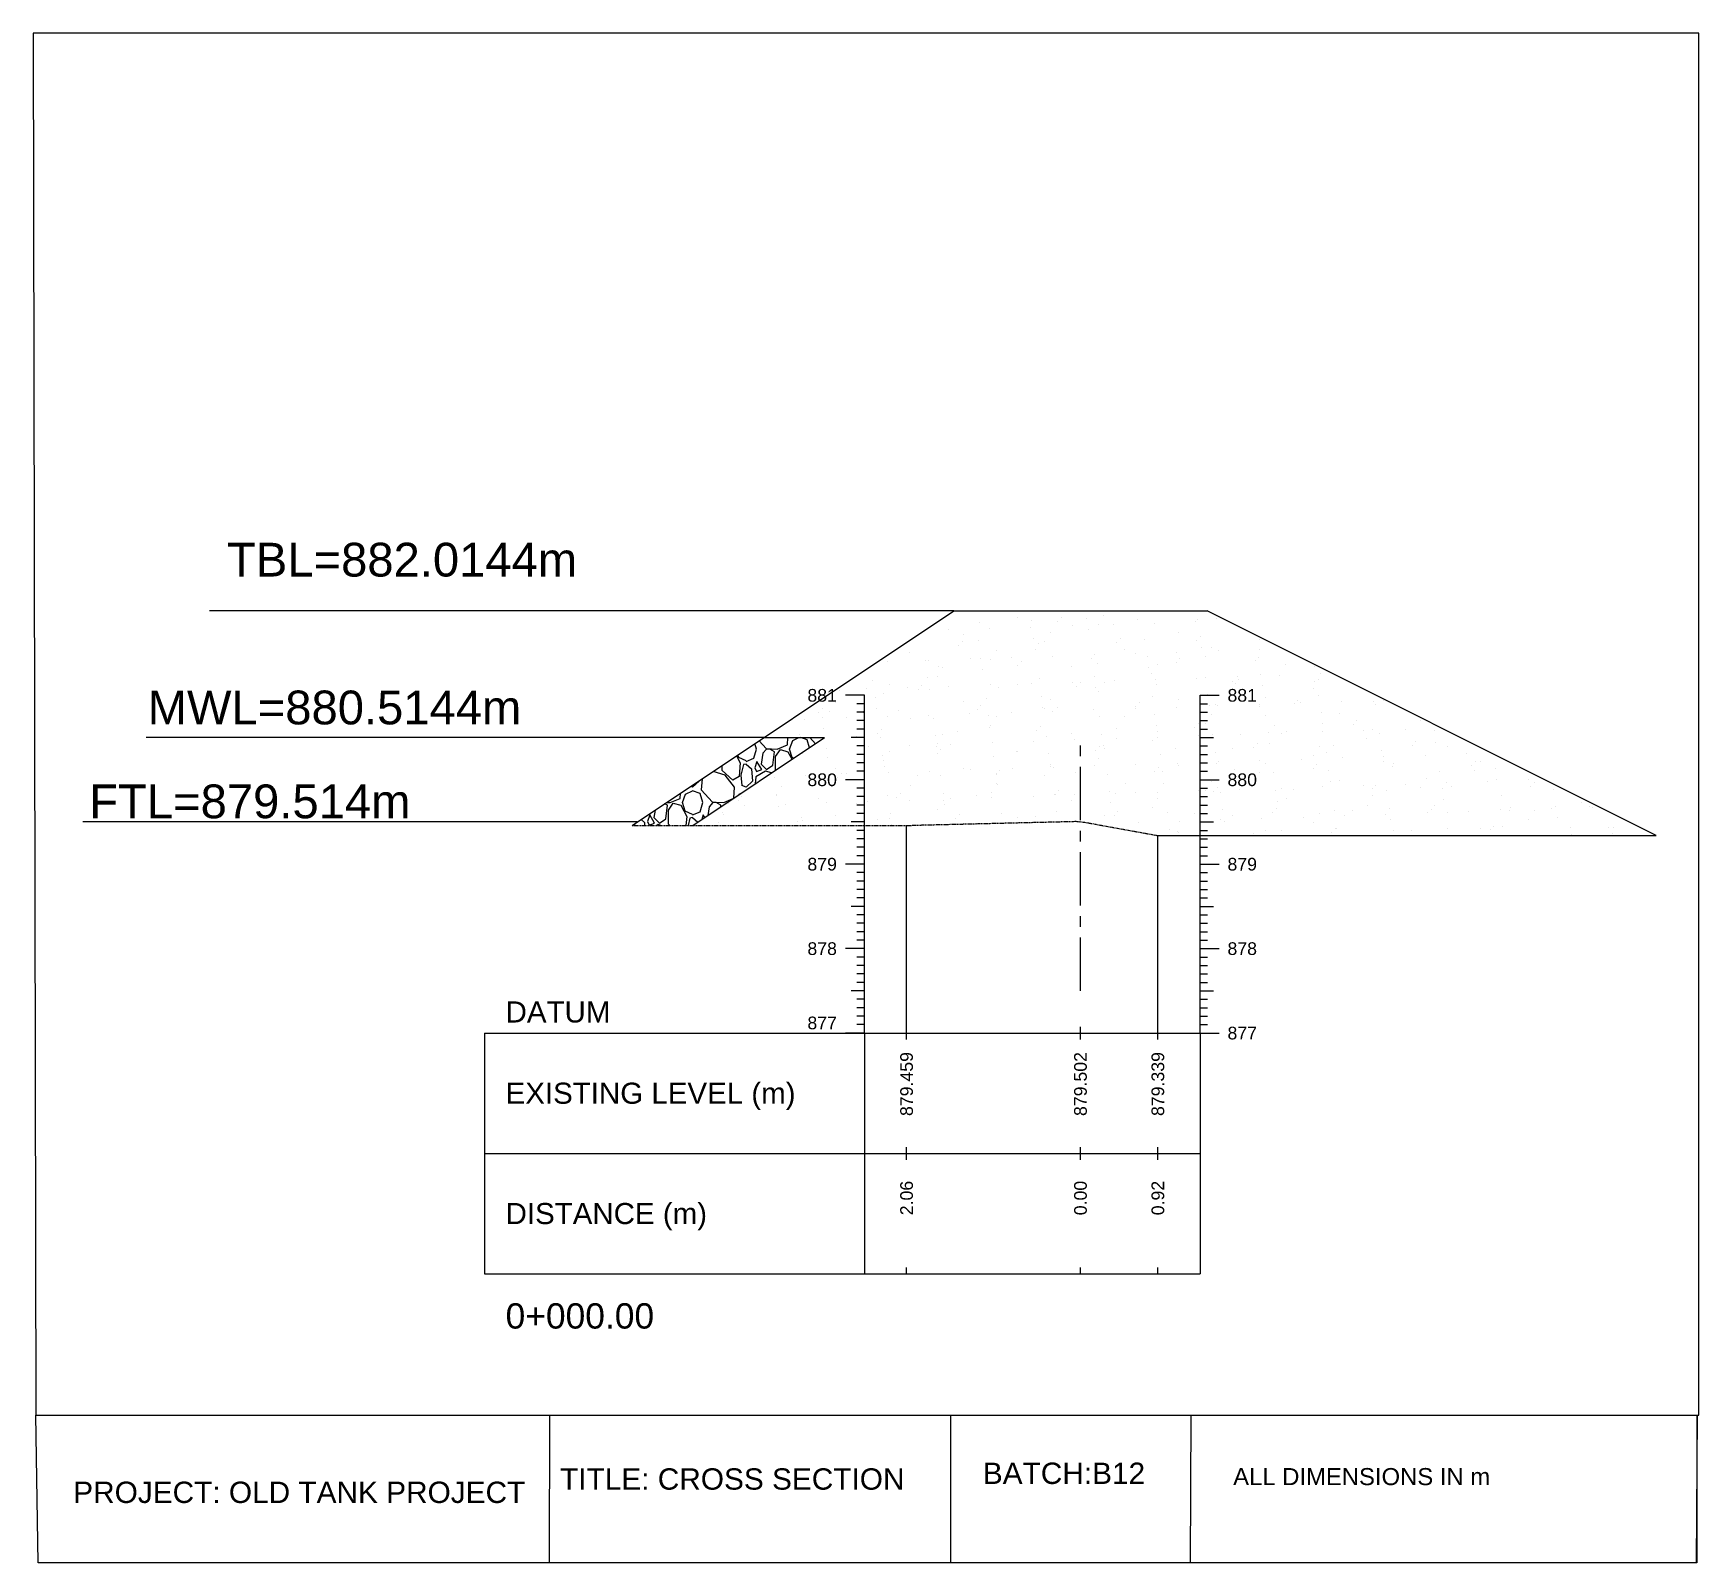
# Model space of a CAD drawing. Header units: millimetres. Extents: x 2640 to 12113, y 6003 to 13668.
# Drawn here: x 2844.3 to 3234.6, y 13306 to 13664.3 of the extents above; entities that cross this region are included whole.
import ezdxf
from ezdxf.enums import TextEntityAlignment as Align

# ---------------------------------------------------------------- set-up
doc = ezdxf.new("R2010")
doc.units = ezdxf.units.MM
doc.linetypes.add('CENTER', pattern=[2, 1.25, -0.25, 0.25, -0.25])
doc.linetypes.add('HIDDEN', pattern=[0.375, 0.25, -0.125])
for name, color, linetype in [('CL', 6, 'CENTER'), ('CS_Drawing', 7, 'Continuous'), ('GL', 3, 'HIDDEN')]:
    doc.layers.add(name, color=color, linetype=linetype)
doc.styles.get("Standard").update_dxf_attribs({"font": 'arial.ttf'})

msp = doc.modelspace()

# ---------------------------------------------------------------- texts
at = {"color": 1, "insert": (2971.736, 13544.965), "char_height": 7.91321, "attachment_point": 3}
msp.add_mtext_dynamic_manual_height_columns('TBL=882.0144m', width=77.95898, gutter_width=39.566, heights=[0], dxfattribs=at)
at = {"color": 4, "insert": (2958.651, 13510.329), "char_height": 7.91321, "attachment_point": 3}
msp.add_mtext_dynamic_manual_height_columns('MWL=880.5144m', width=77.95898, gutter_width=39.566, heights=[0], dxfattribs=at)
at = {"color": 6, "insert": (2932.667, 13488.331), "char_height": 7.91321, "attachment_point": 3}
msp.add_mtext_dynamic_manual_height_columns('FTL=879.514m', width=77.95898, gutter_width=39.566, heights=[0], dxfattribs=at)
at = {"attachment_point": 1}
for s, insert, char_height in [('BATCH:B12', (3066.821, 13329.442), 5), ('PROJECT: OLD TANK PROJECT', (2853.651, 13324.985), 5), ('TITLE: CROSS SECTION', (2967.742, 13328.104), 5), ('ALL DIMENSIONS IN m', (3125.489, 13328.167), 4)]:
    msp.add_mtext_dynamic_manual_height_columns(s, width=177.90566, gutter_width=370.637, heights=[0], dxfattribs=dict(at, insert=insert, char_height=char_height))
at = {"layer": 'CS_Drawing'}
for s, p in [('881', (3032.625, 13509.22)), ('880', (3032.625, 13489.437)), ('879', (3032.625, 13469.654)), ('878', (3032.625, 13449.871))]:
    msp.add_text(s, height=2.9675, dxfattribs=at).set_placement(p, align=Align.MIDDLE_RIGHT)
for s, height, p in [('881', 2.9675, (3124.156, 13509.22)), ('880', 2.9675, (3124.156, 13489.437)), ('879', 2.9675, (3124.156, 13469.654)), ('878', 2.9675, (3124.156, 13449.871)), ('DATUM', 4.9458, (2954.976, 13435.034)), ('877', 2.9675, (3124.156, 13430.088)), ('877', 2.9675, (3124.156, 13430.088)), ('EXISTING LEVEL (m)', 4.94575, (2954.976, 13415.993)), ('DISTANCE (m)', 4.94575, (2954.976, 13387.802)), ('0+000.00', 5.9349, (2954.976, 13363.815))]:
    msp.add_text(s, height=height, dxfattribs=at).set_placement(p, align=Align.MIDDLE_LEFT)
msp.add_text('877', height=2.9675, dxfattribs=at).set_placement((3032.625, 13430.978), align=Align.RIGHT)
for s, p in [('879.459', (3048.946, 13425.637)), ('879.502', (3089.699, 13425.637)), ('879.339', (3107.835, 13425.637)), ('2.06', (3048.946, 13395.468)), ('0.00', (3089.699, 13395.468)), ('0.92', (3107.835, 13395.468))]:
    msp.add_text(s, height=2.9675, rotation=90, dxfattribs=at).set_placement(p, align=Align.MIDDLE_RIGHT)

# ---------------------------------------------------------------- linework, layer by layer
at = {"color": 1}
msp.add_line((3060.024, 13529.003), (2885.605, 13529.003), dxfattribs=at)
for p, q in [((2984.621, 13478.735), (3060.024, 13529.003)), ((3060.024, 13529.003), (3119.373, 13529.003)), ((3060.024, 13529.003), (3060.024, 13529.003)), ((3224.658, 13476.361), (3119.373, 13529.003)), ((3038.68, 13505.264), (3039.054, 13505.513)), ((2998.887, 13478.735), (3029.745, 13499.307)), ((3015.512, 13499.329), (3029.745, 13499.307))]:
    msp.add_line(p, q)
at = {"linetype": 'Continuous'}
for p, q in [((3064.918, 13528.845), (3064.918, 13528.845)), ((3095.204, 13527.943), (3095.204, 13527.943)), ((3058.672, 13524.533), (3058.672, 13524.533)), ((3065.97, 13526.222), (3065.97, 13526.222)), ((3068.354, 13524.849), (3068.354, 13524.849)), ((3074.898, 13527.455), (3074.898, 13527.455)), ((3078.036, 13525.166), (3078.036, 13525.166)), ((3078.217, 13526.653), (3078.217, 13526.653)), ((3082.621, 13523.885), (3082.621, 13523.885)), ((3084.401, 13526.417), (3084.401, 13526.417)), ((3085.25, 13527.344), (3085.25, 13527.344)), ((3087.719, 13525.482), (3087.719, 13525.482)), ((3091.155, 13527.201), (3091.155, 13527.201)), ((3091.499, 13524.585), (3091.499, 13524.585)), ((3093.854, 13525.824), (3093.854, 13525.824)), ((3097.401, 13525.799), (3097.401, 13525.799)), ((3103.103, 13526.909), (3103.103, 13526.909)), ((3107.083, 13526.115), (3107.083, 13526.115)), ((3112.675, 13523.981), (3112.675, 13523.981)), ((3116.765, 13526.432), (3116.765, 13526.432)), ((3117.198, 13527.026), (3117.198, 13527.026)), ((3121.534, 13527.104), (3121.534, 13527.104)), ((3061.116, 13520.925), (3061.116, 13520.925)), ((3061.965, 13521.851), (3061.965, 13521.851)), ((3062.315, 13523.396), (3062.315, 13523.396)), ((3065.817, 13522.02), (3065.817, 13522.02)), ((3078.755, 13522.568), (3078.755, 13522.568)), ((3079.099, 13519.952), (3079.099, 13519.952)), ((3079.818, 13521.416), (3079.818, 13521.416)), ((3081.271, 13521.766), (3081.271, 13521.766)), ((3098.249, 13521.611), (3098.249, 13521.611)), ((3099.097, 13522.537), (3099.097, 13522.537)), ((3100.092, 13519.923), (3100.092, 13519.923)), ((3104.798, 13522.393), (3104.798, 13522.393)), ((3116.951, 13522.103), (3116.951, 13522.103)), ((3117.736, 13522.941), (3117.736, 13522.941)), ((3118.081, 13520.325), (3118.081, 13520.325)), ((3120.398, 13520.411), (3120.398, 13520.411)), ((3131.63, 13522.35), (3131.63, 13522.35)), ((3131.647, 13519.971), (3131.647, 13519.971)), ((3044.508, 13517.123), (3044.508, 13517.123)), ((3049.732, 13519.338), (3049.732, 13519.338)), ((3053.416, 13517.387), (3053.416, 13517.387)), ((3054.191, 13517.439), (3054.191, 13517.439)), ((3063.873, 13517.756), (3063.873, 13517.756)), ((3066.354, 13517.935), (3066.354, 13517.935)), ((3068.688, 13517.707), (3068.688, 13517.707)), ((3070.038, 13519.826), (3070.038, 13519.826)), ((3073.555, 13518.072), (3073.555, 13518.072)), ((3074.964, 13516.118), (3074.964, 13516.118)), ((3075.812, 13517.044), (3075.812, 13517.044)), ((3083.237, 13518.389), (3083.237, 13518.389)), ((3092.398, 13517.76), (3092.398, 13517.76)), ((3092.919, 13518.705), (3092.919, 13518.705)), ((3093.666, 13516.61), (3093.666, 13516.61)), ((3102.601, 13519.022), (3102.601, 13519.022)), ((3105.336, 13518.308), (3105.336, 13518.308)), ((3107.815, 13516.353), (3107.815, 13516.353)), ((3112.096, 13516.805), (3112.096, 13516.805)), ((3112.283, 13519.338), (3112.283, 13519.338)), ((3112.945, 13517.731), (3112.945, 13517.731)), ((3119.048, 13518.292), (3119.048, 13518.292)), ((3121.965, 13519.655), (3121.965, 13519.655)), ((3130.798, 13517.296), (3130.798, 13517.296)), ((3131.379, 13518.133), (3131.379, 13518.133)), ((3137.869, 13516.449), (3137.869, 13516.449)), ((3144.662, 13516.065), (3144.662, 13516.065)), ((3041.016, 13512.754), (3041.016, 13512.754)), ((3053.954, 13513.302), (3053.954, 13513.302)), ((3056.105, 13513.649), (3056.105, 13513.649)), ((3056.533, 13515.923), (3056.533, 13515.923)), ((3057.455, 13515.768), (3057.455, 13515.768)), ((3066.699, 13515.319), (3066.699, 13515.319)), ((3079.998, 13513.127), (3079.998, 13513.127)), ((3087.509, 13515.865), (3087.509, 13515.865)), ((3087.886, 13512.329), (3087.886, 13512.329)), ((3089.66, 13512.238), (3089.66, 13512.238)), ((3092.936, 13513.675), (3092.936, 13513.675)), ((3095.232, 13512.295), (3095.232, 13512.295)), ((3097.568, 13512.646), (3097.568, 13512.646)), ((3105.68, 13515.692), (3105.68, 13515.692)), ((3106.465, 13514.234), (3106.465, 13514.234)), ((3107.25, 13512.962), (3107.25, 13512.962)), ((3116.933, 13513.279), (3116.933, 13513.279)), ((3118.979, 13513.5), (3118.979, 13513.5)), ((3125.286, 13512.391), (3125.286, 13512.391)), ((3126.615, 13513.595), (3126.615, 13513.595)), ((3126.793, 13512.925), (3126.793, 13512.925)), ((3131.917, 13514.048), (3131.917, 13514.048)), ((3136.297, 13513.912), (3136.297, 13513.912)), ((3144.646, 13512.49), (3144.646, 13512.49)), ((3145.592, 13512.879), (3145.592, 13512.879)), ((3145.979, 13514.229), (3145.979, 13514.229)), ((3033.248, 13510.43), (3033.248, 13510.43)), ((3039.476, 13510.747), (3039.476, 13510.747)), ((3041.554, 13508.669), (3041.554, 13508.669)), ((3043.522, 13509.591), (3043.522, 13509.591)), ((3044.872, 13511.71), (3044.872, 13511.71)), ((3049.158, 13511.063), (3049.158, 13511.063)), ((3051.678, 13510.625), (3051.678, 13510.625)), ((3052.527, 13511.552), (3052.527, 13511.552)), ((3054.299, 13510.686), (3054.299, 13510.686)), ((3058.84, 13511.38), (3058.84, 13511.38)), ((3067.597, 13508.494), (3067.597, 13508.494)), ((3068.522, 13511.696), (3068.522, 13511.696)), ((3070.381, 13511.117), (3070.381, 13511.117)), ((3074.926, 13511.806), (3074.926, 13511.806)), ((3078.204, 13512.013), (3078.204, 13512.013)), ((3080.535, 13509.042), (3080.535, 13509.042)), ((3082.649, 13508.236), (3082.649, 13508.236)), ((3088.811, 13511.312), (3088.811, 13511.312)), ((3093.28, 13511.059), (3093.28, 13511.059)), ((3093.882, 13510.176), (3093.882, 13510.176)), ((3106.579, 13508.867), (3106.579, 13508.867)), ((3107.513, 13511.803), (3107.513, 13511.803)), ((3112.703, 13508.333), (3112.703, 13508.333)), ((3119.517, 13509.415), (3119.517, 13509.415)), ((3125.944, 13511.999), (3125.944, 13511.999)), ((3132.261, 13511.432), (3132.261, 13511.432)), ((3133.009, 13508.821), (3133.009, 13508.821)), ((3144.242, 13510.76), (3144.242, 13510.76)), ((3145.56, 13509.24), (3145.56, 13509.24)), ((3028.393, 13505.132), (3028.393, 13505.132)), ((3029.242, 13506.059), (3029.242, 13506.059)), ((3030.939, 13505.533), (3030.939, 13505.533)), ((3032.289, 13507.652), (3032.289, 13507.652)), ((3041.898, 13506.053), (3041.898, 13506.053)), ((3047.096, 13505.624), (3047.096, 13505.624)), ((3054.129, 13504.585), (3054.129, 13504.585)), ((3062.343, 13507.748), (3062.343, 13507.748)), ((3063.811, 13504.902), (3063.811, 13504.902)), ((3065.526, 13505.819), (3065.526, 13505.819)), ((3066.375, 13506.745), (3066.375, 13506.745)), ((3068.135, 13504.409), (3068.135, 13504.409)), ((3073.493, 13505.218), (3073.493, 13505.218)), ((3080.88, 13506.426), (3080.88, 13506.426)), ((3081.299, 13506.117), (3081.299, 13506.117)), ((3083.175, 13505.535), (3083.175, 13505.535)), ((3084.228, 13506.311), (3084.228, 13506.311)), ((3092.857, 13505.851), (3092.857, 13505.851)), ((3102.539, 13506.168), (3102.539, 13506.168)), ((3102.659, 13506.506), (3102.659, 13506.506)), ((3103.508, 13507.432), (3103.508, 13507.432)), ((3107.117, 13504.782), (3107.117, 13504.782)), ((3112.221, 13506.484), (3112.221, 13506.484)), ((3119.861, 13506.799), (3119.861, 13506.799)), ((3120.426, 13504.763), (3120.426, 13504.763)), ((3121.361, 13506.997), (3121.361, 13506.997)), ((3121.903, 13506.801), (3121.903, 13506.801)), ((3131.585, 13507.117), (3131.585, 13507.117)), ((3131.659, 13506.702), (3131.659, 13506.702)), ((3133.16, 13504.607), (3133.16, 13504.607)), ((3139.792, 13507.192), (3139.792, 13507.192)), ((3140.64, 13508.118), (3140.64, 13508.118)), ((3141.267, 13507.434), (3141.267, 13507.434)), ((3146.098, 13505.155), (3146.098, 13505.155)), ((3150.48, 13504.859), (3150.48, 13504.859)), ((3150.95, 13507.75), (3150.95, 13507.75)), ((3158.494, 13507.684), (3158.494, 13507.684)), ((3158.843, 13507.172), (3158.843, 13507.172)), ((3160.632, 13508.067), (3160.632, 13508.067)), ((3025.083, 13503.635), (3025.083, 13503.635)), ((3029.154, 13504.036), (3029.154, 13504.036)), ((3029.498, 13501.421), (3029.498, 13501.421)), ((3034.765, 13503.952), (3034.765, 13503.952)), ((3043.09, 13501.252), (3043.09, 13501.252)), ((3044.447, 13504.269), (3044.447, 13504.269)), ((3049.76, 13503.69), (3049.76, 13503.69)), ((3055.197, 13503.861), (3055.197, 13503.861)), ((3060.943, 13500.818), (3060.943, 13500.818)), ((3068.48, 13501.793), (3068.48, 13501.793)), ((3068.716, 13502.059), (3068.716, 13502.059)), ((3070.066, 13504.178), (3070.066, 13504.178)), ((3079.374, 13501.013), (3079.374, 13501.013)), ((3080.222, 13501.939), (3080.222, 13501.939)), ((3094.179, 13504.234), (3094.179, 13504.234)), ((3098.076, 13501.504), (3098.076, 13501.504)), ((3100.12, 13504.275), (3100.12, 13504.275)), ((3107.461, 13502.166), (3107.461, 13502.166)), ((3107.843, 13500.705), (3107.843, 13500.705)), ((3116.507, 13501.699), (3116.507, 13501.699)), ((3117.355, 13502.626), (3117.355, 13502.626)), ((3119.076, 13502.644), (3119.076, 13502.644)), ((3133.698, 13500.522), (3133.698, 13500.522)), ((3135.209, 13502.191), (3135.209, 13502.191)), ((3137.897, 13500.801), (3137.897, 13500.801)), ((3146.442, 13502.539), (3146.442, 13502.539)), ((3146.468, 13500.657), (3146.468, 13500.657)), ((3153.639, 13502.386), (3153.639, 13502.386)), ((3154.488, 13503.312), (3154.488, 13503.312)), ((3156.15, 13500.973), (3156.15, 13500.973)), ((3158.203, 13501.289), (3158.203, 13501.289)), ((3165.832, 13501.29), (3165.832, 13501.29)), ((3169.436, 13503.229), (3169.436, 13503.229)), ((3172.679, 13500.895), (3172.679, 13500.895)), ((3013.119, 13494.503), (3013.747, 13496.638)), ((3013.747, 13496.638), (3013.375, 13497.904)), ((3014.365, 13498.564), (3016.008, 13496.764)), ((3016.134, 13496.638), (3015.254, 13495.634)), ((3016.008, 13496.764), (3018.646, 13496.638)), ((3016.888, 13496.638), (3016.134, 13496.638)), ((3016.753, 13499.403), (3016.753, 13499.403)), ((3018.018, 13496.01), (3016.888, 13496.638)), ((3018.269, 13494.88), (3019.4, 13496.513)), ((3018.646, 13496.638), (3021.033, 13497.643)), ((3019.4, 13496.513), (3021.159, 13496.01)), ((3021.033, 13497.643), (3021.113, 13499.32)), ((3021.536, 13496.638), (3022.289, 13498.648)), ((3022.164, 13494.629), (3021.536, 13496.638)), ((3022.289, 13498.648), (3023.736, 13499.316)), ((3023.81, 13500.131), (3023.81, 13500.131)), ((3025.681, 13498.774), (3024.166, 13499.315)), ((3026.216, 13496.954), (3025.681, 13498.774)), ((3026.244, 13499.312), (3027.572, 13497.858)), ((3030.283, 13496.858), (3030.283, 13496.858)), ((3037.178, 13499.632), (3037.178, 13499.632)), ((3039.965, 13497.175), (3039.965, 13497.175)), ((3042.241, 13500.326), (3042.241, 13500.326)), ((3042.797, 13499.228), (3042.797, 13499.228)), ((3049.647, 13497.491), (3049.647, 13497.491)), ((3055.735, 13499.776), (3055.735, 13499.776)), ((3056.079, 13497.161), (3056.079, 13497.161)), ((3056.134, 13498.001), (3056.134, 13498.001)), ((3057.483, 13500.12), (3057.483, 13500.12)), ((3059.329, 13497.808), (3059.329, 13497.808)), ((3069.011, 13498.125), (3069.011, 13498.125)), ((3078.693, 13498.441), (3078.693, 13498.441)), ((3081.778, 13499.601), (3081.778, 13499.601)), ((3087.537, 13500.217), (3087.537, 13500.217)), ((3088.375, 13498.758), (3088.375, 13498.758)), ((3094.07, 13497.133), (3094.07, 13497.133)), ((3094.716, 13500.149), (3094.716, 13500.149)), ((3095.061, 13497.533), (3095.061, 13497.533)), ((3095.26, 13496.646), (3095.26, 13496.646)), ((3098.057, 13499.074), (3098.057, 13499.074)), ((3106.493, 13498.586), (3106.493, 13498.586)), ((3107.739, 13499.391), (3107.739, 13499.391)), ((3111.924, 13496.698), (3111.924, 13496.698)), ((3117.422, 13499.707), (3117.422, 13499.707)), ((3120.76, 13499.974), (3120.76, 13499.974)), ((3125.314, 13496.743), (3125.314, 13496.743)), ((3127.104, 13500.024), (3127.104, 13500.024)), ((3130.354, 13496.893), (3130.354, 13496.893)), ((3131.203, 13497.819), (3131.203, 13497.819)), ((3134.042, 13497.906), (3134.042, 13497.906)), ((3136.786, 13500.34), (3136.786, 13500.34)), ((3145.62, 13497.231), (3145.62, 13497.231)), ((3149.056, 13497.385), (3149.056, 13497.385)), ((3156.853, 13499.17), (3156.853, 13499.17)), ((3159.741, 13500.347), (3159.741, 13500.347)), ((3167.487, 13497.58), (3167.487, 13497.58)), ((3168.336, 13498.506), (3168.336, 13498.506)), ((3173.024, 13498.279), (3173.024, 13498.279)), ((3175.674, 13497.328), (3175.674, 13497.328)), ((3005.707, 13491.614), (3005.707, 13492.792)), ((3009.098, 13495.053), (3009.978, 13493.372)), ((3009.601, 13494.629), (3009.405, 13495.257)), ((3011.36, 13493.875), (3009.601, 13494.629)), ((3009.978, 13493.372), (3009.727, 13490.232)), ((3010.732, 13492.995), (3010.104, 13490.483)), ((3011.36, 13493.121), (3010.732, 13492.995)), ((3011.36, 13493.749), (3013.119, 13494.503)), ((3011.36, 13493.121), (3012.616, 13491.99)), ((3013.873, 13493.749), (3013.37, 13492.242)), ((3015.003, 13491.865), (3013.873, 13493.749)), ((3015.254, 13495.633), (3014.878, 13493.121)), ((3014.878, 13493.121), (3016.134, 13491.865)), ((3016.134, 13491.865), (3017.641, 13492.87)), ((3017.641, 13492.87), (3018.018, 13496.01)), ((3018.269, 13491.656), (3018.269, 13494.88)), ((3021.159, 13496.01), (3022.101, 13494.211)), ((3022.507, 13494.481), (3022.164, 13494.629)), ((3024.595, 13495.574), (3024.595, 13495.574)), ((3030.397, 13494.595), (3030.397, 13494.595)), ((3037.658, 13495.325), (3037.658, 13495.325)), ((3043.335, 13495.143), (3043.335, 13495.143)), ((3043.551, 13493.943), (3043.551, 13493.943)), ((3044.901, 13496.062), (3044.901, 13496.062)), ((3056.089, 13495.52), (3056.089, 13495.52)), ((3056.937, 13496.446), (3056.937, 13496.446)), ((3069.378, 13494.968), (3069.378, 13494.968)), ((3074.791, 13496.011), (3074.791, 13496.011)), ((3074.954, 13496.158), (3074.954, 13496.158)), ((3082.316, 13495.516), (3082.316, 13495.516)), ((3082.66, 13492.901), (3082.66, 13492.901)), ((3093.025, 13492.698), (3093.025, 13492.698)), ((3093.221, 13496.207), (3093.221, 13496.207)), ((3093.91, 13494.527), (3093.91, 13494.527)), ((3102.707, 13493.015), (3102.707, 13493.015)), ((3108.36, 13495.341), (3108.36, 13495.341)), ((3112.389, 13493.331), (3112.389, 13493.331)), ((3112.731, 13492.685), (3112.731, 13492.685)), ((3121.298, 13495.889), (3121.298, 13495.889)), ((3121.642, 13493.273), (3121.642, 13493.273)), ((3122.071, 13493.648), (3122.071, 13493.648)), ((3131.753, 13493.964), (3131.753, 13493.964)), ((3133.037, 13493.173), (3133.037, 13493.173)), ((3141.435, 13494.281), (3141.435, 13494.281)), ((3144.27, 13495.112), (3144.27, 13495.112)), ((3145.051, 13493.013), (3145.051, 13493.013)), ((3147.341, 13495.714), (3147.341, 13495.714)), ((3151.117, 13494.597), (3151.117, 13494.597)), ((3160.279, 13496.262), (3160.279, 13496.262)), ((3160.623, 13493.646), (3160.623, 13493.646)), ((3160.799, 13494.914), (3160.799, 13494.914)), ((3163.091, 13493.269), (3163.091, 13493.269)), ((3170.481, 13495.23), (3170.481, 13495.23)), ((3180.164, 13495.547), (3180.164, 13495.547)), ((3181.335, 13492.773), (3181.335, 13492.773)), ((3182.183, 13493.7), (3182.183, 13493.7)), ((3183.397, 13493.758), (3183.397, 13493.758)), ((3000.305, 13489.101), (2998.798, 13487.719)), ((3000.298, 13489.186), (3000.305, 13489.101)), ((3001.023, 13489.669), (3000.808, 13487.091)), ((3006.461, 13490.483), (3003.611, 13491.395)), ((3008.22, 13489.352), (3005.707, 13491.614)), ((3008.596, 13487.719), (3006.461, 13490.483)), ((3009.727, 13490.232), (3008.22, 13489.352)), ((3010.104, 13490.483), (3010.355, 13488.096)), ((3012.868, 13489.101), (3011.36, 13487.719)), ((3012.616, 13491.99), (3012.868, 13489.101)), ((3013.37, 13492.242), (3013.747, 13491.362)), ((3013.621, 13490.106), (3013.485, 13488.467)), ((3015.883, 13491.488), (3013.621, 13490.106)), ((3013.747, 13491.362), (3015.003, 13491.865)), ((3017.325, 13491.026), (3015.883, 13491.488)), ((3017.996, 13489.962), (3017.996, 13489.962)), ((3025.25, 13490.482), (3025.25, 13490.482)), ((3030.934, 13490.51), (3030.934, 13490.51)), ((3030.968, 13489.885), (3030.968, 13489.885)), ((3032.318, 13492.003), (3032.318, 13492.003)), ((3032.804, 13490.027), (3032.804, 13490.027)), ((3033.652, 13490.953), (3033.652, 13490.953)), ((3034.932, 13490.799), (3034.932, 13490.799)), ((3043.679, 13492.528), (3043.679, 13492.528)), ((3044.615, 13491.115), (3044.615, 13491.115)), ((3051.506, 13490.519), (3051.506, 13490.519)), ((3054.297, 13491.432), (3054.297, 13491.432)), ((3056.978, 13490.335), (3056.978, 13490.335)), ((3062.372, 13492.1), (3062.372, 13492.1)), ((3063.979, 13491.749), (3063.979, 13491.749)), ((3069.916, 13490.883), (3069.916, 13490.883)), ((3069.936, 13490.714), (3069.936, 13490.714)), ((3070.785, 13491.64), (3070.785, 13491.64)), ((3073.661, 13492.065), (3073.661, 13492.065)), ((3081.328, 13490.469), (3081.328, 13490.469)), ((3082.678, 13492.588), (3082.678, 13492.588)), ((3083.343, 13492.382), (3083.343, 13492.382)), ((3088.638, 13491.205), (3088.638, 13491.205)), ((3095.959, 13490.708), (3095.959, 13490.708)), ((3107.069, 13491.4), (3107.069, 13491.4)), ((3107.918, 13492.326), (3107.918, 13492.326)), ((3108.897, 13491.256), (3108.897, 13491.256)), ((3120.454, 13489.115), (3120.454, 13489.115)), ((3125.771, 13491.892), (3125.771, 13491.892)), ((3131.687, 13491.054), (3131.687, 13491.054)), ((3134.941, 13491.081), (3134.941, 13491.081)), ((3144.202, 13492.087), (3144.202, 13492.087)), ((3147.879, 13491.629), (3147.879, 13491.629)), ((3148.223, 13489.013), (3148.223, 13489.013)), ((3150.508, 13489.211), (3150.508, 13489.211)), ((3162.904, 13492.578), (3162.904, 13492.578)), ((3170.814, 13489.699), (3170.814, 13489.699)), ((3173.922, 13491.454), (3173.922, 13491.454)), ((3175.452, 13488.752), (3175.452, 13488.752)), ((3182.047, 13491.639), (3182.047, 13491.639)), ((3185.134, 13489.069), (3185.134, 13489.069)), ((3186.86, 13492.002), (3186.86, 13492.002)), ((3187.205, 13489.386), (3187.205, 13489.386)), ((3194.816, 13489.385), (3194.816, 13489.385)), ((3196.031, 13488.893), (3196.031, 13488.893)), ((2993.522, 13484.076), (2995.909, 13485.081)), ((2995.909, 13485.081), (2995.967, 13486.298)), ((2996.411, 13484.076), (2997.165, 13486.086)), ((2997.165, 13486.086), (2998.798, 13486.84)), ((2998.798, 13487.719), (2998.35, 13487.887)), ((3000.557, 13486.212), (2998.798, 13486.84)), ((3001.185, 13484.076), (3000.557, 13486.212)), ((3000.808, 13487.091), (3003.446, 13484.202)), ((3006.084, 13484.076), (3008.297, 13485.008)), ((3008.473, 13485.125), (3008.596, 13487.719)), ((3009.665, 13485.92), (3009.727, 13486.086)), ((3009.727, 13486.086), (3010.336, 13486.367)), ((3011.36, 13487.719), (3010.355, 13488.096)), ((3010.367, 13485.46), (3010.367, 13485.46)), ((3018.385, 13485.826), (3018.385, 13485.826)), ((3018.534, 13485.877), (3018.534, 13485.877)), ((3019.735, 13487.945), (3019.735, 13487.945)), ((3028.221, 13485.026), (3028.221, 13485.026)), ((3031.279, 13487.895), (3031.279, 13487.895)), ((3044.578, 13485.702), (3044.578, 13485.702)), ((3046.651, 13485.221), (3046.651, 13485.221)), ((3047.5, 13486.147), (3047.5, 13486.147)), ((3049.789, 13488.042), (3049.789, 13488.042)), ((3057.516, 13486.25), (3057.516, 13486.25)), ((3059.267, 13484.954), (3059.267, 13484.954)), ((3065.353, 13485.712), (3065.353, 13485.712)), ((3068.745, 13486.411), (3068.745, 13486.411)), ((3068.949, 13485.27), (3068.949, 13485.27)), ((3070.095, 13488.53), (3070.095, 13488.53)), ((3070.26, 13488.268), (3070.26, 13488.268)), ((3078.632, 13485.587), (3078.632, 13485.587)), ((3083.559, 13486.075), (3083.559, 13486.075)), ((3083.784, 13485.907), (3083.784, 13485.907)), ((3084.633, 13486.834), (3084.633, 13486.834)), ((3088.314, 13485.904), (3088.314, 13485.904)), ((3096.497, 13486.623), (3096.497, 13486.623)), ((3097.996, 13486.22), (3097.996, 13486.22)), ((3100.149, 13488.627), (3100.149, 13488.627)), ((3102.486, 13486.399), (3102.486, 13486.399)), ((3107.678, 13486.537), (3107.678, 13486.537)), ((3107.872, 13485.056), (3107.872, 13485.056)), ((3109.242, 13488.641), (3109.242, 13488.641)), ((3117.36, 13486.853), (3117.36, 13486.853)), ((3119.105, 13486.996), (3119.105, 13486.996)), ((3120.917, 13486.594), (3120.917, 13486.594)), ((3121.765, 13487.52), (3121.765, 13487.52)), ((3122.54, 13486.448), (3122.54, 13486.448)), ((3127.042, 13487.17), (3127.042, 13487.17)), ((3135.479, 13486.996), (3135.479, 13486.996)), ((3136.724, 13487.486), (3136.724, 13487.486)), ((3137.925, 13485.153), (3137.925, 13485.153)), ((3139.619, 13487.085), (3139.619, 13487.085)), ((3146.406, 13487.803), (3146.406, 13487.803)), ((3156.088, 13488.119), (3156.088, 13488.119)), ((3158.049, 13487.281), (3158.049, 13487.281)), ((3158.231, 13485.641), (3158.231, 13485.641)), ((3158.898, 13488.207), (3158.898, 13488.207)), ((3161.522, 13486.821), (3161.522, 13486.821)), ((3165.77, 13488.436), (3165.77, 13488.436)), ((3169.464, 13487.58), (3169.464, 13487.58)), ((3174.46, 13487.369), (3174.46, 13487.369)), ((3176.752, 13487.772), (3176.752, 13487.772)), ((3188.285, 13485.738), (3188.285, 13485.738)), ((3195.182, 13487.967), (3195.182, 13487.967)), ((3200.503, 13487.194), (3200.503, 13487.194)), ((2988.748, 13481.187), (2988.246, 13479.679)), ((2989.879, 13479.303), (2988.748, 13481.187)), ((2990.019, 13482.333), (2989.753, 13480.559)), ((2992.894, 13483.448), (2992.238, 13483.812)), ((2992.517, 13480.308), (2992.894, 13483.448)), ((2992.693, 13484.116), (2993.522, 13484.076)), ((2993.145, 13482.318), (2994.276, 13483.951)), ((2993.145, 13479.051), (2993.145, 13482.318)), ((2994.276, 13483.951), (2996.034, 13483.448)), ((2996.034, 13483.448), (2997.416, 13480.81)), ((2997.039, 13482.066), (2996.411, 13484.076)), ((2998.798, 13481.313), (2997.039, 13482.066)), ((2998.798, 13481.187), (3000.557, 13481.941)), ((3000.557, 13481.941), (3001.185, 13484.076)), ((3001.31, 13481.187), (3000.952, 13480.111)), ((3001.669, 13480.589), (3001.31, 13481.187)), ((3002.692, 13483.071), (3002.392, 13481.072)), ((3003.572, 13484.076), (3002.692, 13483.071)), ((3003.446, 13484.202), (3006.084, 13484.076)), ((3004.325, 13484.076), (3003.572, 13484.076)), ((3005.456, 13483.448), (3004.325, 13484.076)), ((3005.412, 13483.085), (3005.456, 13483.448)), ((3005.802, 13481.768), (3005.802, 13481.768)), ((3006.134, 13481.244), (3006.134, 13481.244)), ((3007.152, 13483.887), (3007.152, 13483.887)), ((3009.518, 13484.534), (3009.518, 13484.534)), ((3010.857, 13483.371), (3010.857, 13483.371)), ((3018.879, 13483.262), (3018.879, 13483.262)), ((3020.539, 13483.688), (3020.539, 13483.688)), ((3030.221, 13484.004), (3030.221, 13484.004)), ((3032.177, 13481.07), (3032.177, 13481.07)), ((3037.206, 13483.984), (3037.206, 13483.984)), ((3039.903, 13484.321), (3039.903, 13484.321)), ((3045.115, 13481.617), (3045.115, 13481.617)), ((3049.585, 13484.637), (3049.585, 13484.637)), ((3056.162, 13482.353), (3056.162, 13482.353)), ((3057.512, 13484.472), (3057.512, 13484.472)), ((3057.86, 13483.635), (3057.86, 13483.635)), ((3061.348, 13481.341), (3061.348, 13481.341)), ((3071.159, 13481.442), (3071.159, 13481.442)), ((3079.201, 13480.906), (3079.201, 13480.906)), ((3084.097, 13481.99), (3084.097, 13481.99)), ((3087.566, 13484.568), (3087.566, 13484.568)), ((3095.289, 13480.998), (3095.289, 13480.998)), ((3096.841, 13484.008), (3096.841, 13484.008)), ((3097.632, 13481.101), (3097.632, 13481.101)), ((3098.48, 13482.027), (3098.48, 13482.027)), ((3106.522, 13482.937), (3106.522, 13482.937)), ((3110.14, 13481.815), (3110.14, 13481.815)), ((3116.334, 13481.593), (3116.334, 13481.593)), ((3123.078, 13482.363), (3123.078, 13482.363)), ((3125.343, 13481.095), (3125.343, 13481.095)), ((3134.764, 13481.788), (3134.764, 13481.788)), ((3135.613, 13482.714), (3135.613, 13482.714)), ((3135.823, 13484.381), (3135.823, 13484.381)), ((3145.649, 13481.583), (3145.649, 13481.583)), ((3149.122, 13482.188), (3149.122, 13482.188)), ((3151.606, 13481.026), (3151.606, 13481.026)), ((3153.467, 13482.279), (3153.467, 13482.279)), ((3156.881, 13483.522), (3156.881, 13483.522)), ((3161.288, 13481.342), (3161.288, 13481.342)), ((3162.06, 13482.736), (3162.06, 13482.736)), ((3170.97, 13481.659), (3170.97, 13481.659)), ((3171.897, 13482.474), (3171.897, 13482.474)), ((3172.746, 13483.4), (3172.746, 13483.4)), ((3174.804, 13484.753), (3174.804, 13484.753)), ((3175.702, 13481.68), (3175.702, 13481.68)), ((3180.653, 13481.975), (3180.653, 13481.975)), ((3188.103, 13482.561), (3188.103, 13482.561)), ((3190.335, 13482.292), (3190.335, 13482.292)), ((3190.599, 13482.966), (3190.599, 13482.966)), ((3196.008, 13482.168), (3196.008, 13482.168)), ((3200.017, 13482.608), (3200.017, 13482.608)), ((3201.041, 13483.109), (3201.041, 13483.109)), ((3207.241, 13484.107), (3207.241, 13484.107)), ((3209.03, 13483.161), (3209.03, 13483.161)), ((3209.699, 13482.925), (3209.699, 13482.925)), ((2984.692, 13478.782), (2984.688, 13478.735)), ((2985.295, 13479.184), (2985.183, 13478.735)), ((2986.713, 13480.129), (2987.492, 13479.428)), ((2987.492, 13479.428), (2987.552, 13478.735)), ((2988.246, 13479.679), (2988.623, 13478.8)), ((2988.623, 13478.8), (2989.879, 13479.303)), ((2989.753, 13480.559), (2991.009, 13479.303)), ((2990.758, 13478.926), (2990.445, 13478.735)), ((2991.355, 13478.735), (2990.758, 13478.926)), ((2991.009, 13479.303), (2992.517, 13480.308)), ((2993.497, 13478.735), (2993.145, 13479.051)), ((2997.416, 13480.81), (2997.25, 13478.735)), ((2998.17, 13480.433), (2997.745, 13478.735)), ((2998.798, 13480.559), (2998.17, 13480.433)), ((2998.798, 13480.559), (3000, 13479.477)), ((3004.936, 13479.533), (3004.936, 13479.533)), ((3023.366, 13479.728), (3023.366, 13479.728)), ((3024.215, 13480.654), (3024.215, 13480.654)), ((3024.623, 13479.925), (3024.623, 13479.925)), ((3042.068, 13480.219), (3042.068, 13480.219)), ((3044.929, 13480.414), (3044.929, 13480.414)), ((3045.46, 13479.002), (3045.46, 13479.002)), ((3060.499, 13480.414), (3060.499, 13480.414)), ((3074.983, 13480.51), (3074.983, 13480.51)), ((3093.514, 13479.126), (3093.514, 13479.126)), ((3103.196, 13479.443), (3103.196, 13479.443)), ((3110.678, 13477.73), (3110.678, 13477.73)), ((3112.328, 13477.221), (3112.328, 13477.221)), ((3112.76, 13477.037), (3112.76, 13477.037)), ((3112.878, 13479.76), (3112.878, 13479.76)), ((3122.56, 13480.076), (3122.56, 13480.076)), ((3123.423, 13479.748), (3123.423, 13479.748)), ((3132.242, 13480.393), (3132.242, 13480.393)), ((3133.066, 13477.525), (3133.066, 13477.525)), ((3136.721, 13477.555), (3136.721, 13477.555)), ((3141.924, 13480.709), (3141.924, 13480.709)), ((3144.299, 13479.464), (3144.299, 13479.464)), ((3149.461, 13477.908), (3149.461, 13477.908)), ((3149.66, 13478.103), (3149.66, 13478.103)), ((3162.404, 13480.121), (3162.404, 13480.121)), ((3163.12, 13477.621), (3163.12, 13477.621)), ((3167.314, 13477.473), (3167.314, 13477.473)), ((3175.703, 13477.928), (3175.703, 13477.928)), ((3183.425, 13478.109), (3183.425, 13478.109)), ((3185.745, 13477.668), (3185.745, 13477.668)), ((3186.594, 13478.594), (3186.594, 13478.594)), ((3188.641, 13478.476), (3188.641, 13478.476)), ((3194.658, 13480.049), (3194.658, 13480.049)), ((3201.386, 13480.493), (3201.386, 13480.493)), ((3204.447, 13478.159), (3204.447, 13478.159)), ((3213.479, 13478.206), (3213.479, 13478.206)), ((3214.684, 13478.301), (3214.684, 13478.301)), ((3130.181, 13476.786), (3130.181, 13476.786)), ((3148.612, 13476.981), (3148.612, 13476.981)), ((3204.666, 13476.549), (3204.666, 13476.549)), ((3214.348, 13476.865), (3214.348, 13476.865))]:
    msp.add_line(p, q, dxfattribs=at)
at = {"color": 4}
msp.add_line((3015.512, 13499.329), (2870.767, 13499.329), dxfattribs=at)
at = {"color": 6}
msp.add_line((2985.838, 13479.546), (2855.93, 13479.546), dxfattribs=at)
at = {"color": 85, "true_color": 0x58ba48}
msp.add_line((3107.835, 13476.361), (3224.658, 13476.361), dxfattribs=at)
for points in [[(2844.913, 13340.531), (3234.589, 13340.531), (3234.589, 13664.329), (2844.291, 13664.329)], [(2844.913, 13340.531), (3234.12, 13340.531), (3234.12, 13305.997), (2845.457, 13305.997)], [(2965.316, 13340.531), (3059.239, 13340.531), (3059.22, 13305.997), (2965.297, 13305.997)], [(3115.65, 13340.531), (3234.206, 13340.531), (3234.033, 13305.997), (3115.477, 13305.997)]]:
    msp.add_lwpolyline(points, close=True)
at = {"layer": 'CL', "ltscale": 10}
msp.add_line((3089.699, 13439.98), (3089.699, 13499.329), dxfattribs=at)
at = {"layer": 'CS_Drawing'}
for p, q in [((3039.054, 13509.22), (3034.603, 13509.22)), ((3039.054, 13509.22), (3035.938, 13509.22)), ((3039.054, 13430.088), (3039.054, 13509.22)), ((3117.727, 13509.22), (3122.178, 13509.22)), ((3117.727, 13509.22), (3120.842, 13509.22)), ((3117.727, 13430.088), (3117.727, 13509.22)), ((3039.054, 13507.242), (3037.274, 13507.242)), ((3039.054, 13505.264), (3037.274, 13505.264)), ((3117.727, 13507.242), (3119.507, 13507.242)), ((3117.727, 13505.264), (3119.507, 13505.264)), ((3039.054, 13503.285), (3037.274, 13503.285)), ((3039.054, 13501.307), (3037.274, 13501.307)), ((3117.727, 13503.285), (3119.507, 13503.285)), ((3117.727, 13501.307), (3119.507, 13501.307)), ((3039.054, 13499.329), (3035.938, 13499.329)), ((3039.054, 13499.329), (3037.274, 13499.329)), ((3039.054, 13497.35), (3037.274, 13497.35)), ((3117.727, 13499.329), (3120.842, 13499.329)), ((3117.727, 13499.329), (3119.507, 13499.329)), ((3117.727, 13497.35), (3119.507, 13497.35)), ((3039.054, 13495.372), (3037.274, 13495.372)), ((3039.054, 13493.394), (3037.274, 13493.394)), ((3117.727, 13495.372), (3119.507, 13495.372)), ((3117.727, 13493.394), (3119.507, 13493.394)), ((3039.054, 13489.437), (3034.603, 13489.437)), ((3039.054, 13489.437), (3035.938, 13489.437)), ((3039.054, 13491.416), (3037.274, 13491.416)), ((3039.054, 13489.437), (3037.274, 13489.437)), ((3117.727, 13491.416), (3119.507, 13491.416)), ((3117.727, 13489.437), (3122.178, 13489.437)), ((3117.727, 13489.437), (3120.842, 13489.437)), ((3117.727, 13489.437), (3119.507, 13489.437)), ((3039.054, 13487.459), (3037.274, 13487.459)), ((3039.054, 13485.481), (3037.274, 13485.481)), ((3117.727, 13487.459), (3119.507, 13487.459)), ((3117.727, 13485.481), (3119.507, 13485.481)), ((3039.054, 13483.502), (3037.274, 13483.502)), ((3039.054, 13481.524), (3037.274, 13481.524)), ((3117.727, 13483.502), (3119.507, 13483.502)), ((3117.727, 13481.524), (3119.507, 13481.524)), ((3039.054, 13479.546), (3035.938, 13479.546)), ((3039.054, 13479.546), (3037.274, 13479.546)), ((3039.054, 13477.567), (3037.274, 13477.567)), ((3048.946, 13430.088), (3048.946, 13478.735)), ((3117.727, 13479.546), (3120.842, 13479.546)), ((3117.727, 13479.546), (3119.507, 13479.546)), ((3117.727, 13477.567), (3119.507, 13477.567)), ((3039.054, 13475.589), (3037.274, 13475.589)), ((3039.054, 13473.611), (3037.274, 13473.611)), ((3107.835, 13430.088), (3107.835, 13476.361)), ((3117.727, 13475.589), (3119.507, 13475.589)), ((3117.727, 13473.611), (3119.507, 13473.611)), ((3039.054, 13469.654), (3034.603, 13469.654)), ((3039.054, 13469.654), (3035.938, 13469.654)), ((3039.054, 13471.632), (3037.274, 13471.632)), ((3039.054, 13469.654), (3037.274, 13469.654)), ((3117.727, 13471.632), (3119.507, 13471.632)), ((3117.727, 13469.654), (3122.178, 13469.654)), ((3117.727, 13469.654), (3120.842, 13469.654)), ((3117.727, 13469.654), (3119.507, 13469.654)), ((3039.054, 13467.676), (3037.274, 13467.676)), ((3039.054, 13465.698), (3037.274, 13465.698)), ((3117.727, 13467.676), (3119.507, 13467.676)), ((3117.727, 13465.698), (3119.507, 13465.698)), ((3039.054, 13463.719), (3037.274, 13463.719)), ((3039.054, 13461.741), (3037.274, 13461.741)), ((3117.727, 13463.719), (3119.507, 13463.719)), ((3117.727, 13461.741), (3119.507, 13461.741)), ((3039.054, 13459.763), (3035.938, 13459.763)), ((3039.054, 13459.763), (3037.274, 13459.763)), ((3039.054, 13457.784), (3037.274, 13457.784)), ((3117.727, 13459.763), (3120.842, 13459.763)), ((3117.727, 13459.763), (3119.507, 13459.763)), ((3117.727, 13457.784), (3119.507, 13457.784)), ((3039.054, 13455.806), (3037.274, 13455.806)), ((3039.054, 13453.828), (3037.274, 13453.828)), ((3117.727, 13455.806), (3119.507, 13455.806)), ((3117.727, 13453.828), (3119.507, 13453.828)), ((3039.054, 13449.871), (3034.603, 13449.871)), ((3039.054, 13449.871), (3035.938, 13449.871)), ((3039.054, 13451.849), (3037.274, 13451.849)), ((3039.054, 13449.871), (3037.274, 13449.871)), ((3117.727, 13451.849), (3119.507, 13451.849)), ((3117.727, 13449.871), (3122.178, 13449.871)), ((3117.727, 13449.871), (3120.842, 13449.871)), ((3117.727, 13449.871), (3119.507, 13449.871)), ((3039.054, 13447.893), (3037.274, 13447.893)), ((3039.054, 13445.915), (3037.274, 13445.915)), ((3117.727, 13447.893), (3119.507, 13447.893)), ((3117.727, 13445.915), (3119.507, 13445.915)), ((3039.054, 13443.936), (3037.274, 13443.936)), ((3039.054, 13441.958), (3037.274, 13441.958)), ((3117.727, 13443.936), (3119.507, 13443.936)), ((3117.727, 13441.958), (3119.507, 13441.958)), ((3039.054, 13439.98), (3035.938, 13439.98)), ((3039.054, 13439.98), (3037.274, 13439.98)), ((3039.054, 13438.001), (3037.274, 13438.001)), ((3117.727, 13439.98), (3120.842, 13439.98)), ((3117.727, 13439.98), (3119.507, 13439.98)), ((3117.727, 13438.001), (3119.507, 13438.001)), ((3039.054, 13436.023), (3037.274, 13436.023)), ((3117.727, 13436.023), (3119.507, 13436.023)), ((3039.054, 13434.045), (3037.274, 13434.045)), ((3039.054, 13432.066), (3037.274, 13432.066)), ((3048.946, 13428.604), (3048.946, 13431.572)), ((3089.699, 13428.604), (3089.699, 13431.572)), ((3107.835, 13428.604), (3107.835, 13431.572)), ((3117.727, 13434.045), (3119.507, 13434.045)), ((3117.727, 13432.066), (3119.507, 13432.066)), ((2950.031, 13430.088), (3039.054, 13430.088)), ((2950.031, 13430.088), (2950.031, 13373.707)), ((3039.054, 13430.088), (3034.603, 13430.088)), ((3039.054, 13430.088), (3035.938, 13430.088)), ((3039.054, 13430.088), (3037.274, 13430.088)), ((3039.054, 13430.088), (3117.727, 13430.088)), ((3039.054, 13430.088), (3039.054, 13373.707)), ((3117.727, 13430.088), (3122.178, 13430.088)), ((3117.727, 13430.088), (3120.842, 13430.088)), ((3117.727, 13430.088), (3119.507, 13430.088)), ((3117.727, 13430.088), (3117.727, 13373.707)), ((3048.946, 13400.414), (3048.946, 13403.381)), ((3089.699, 13400.414), (3089.699, 13403.381)), ((3107.835, 13400.414), (3107.835, 13403.381)), ((2950.031, 13401.897), (3039.054, 13401.897)), ((3039.054, 13401.897), (3117.727, 13401.897)), ((3039.054, 13401.897), (3117.727, 13401.897)), ((2950.031, 13373.707), (3039.054, 13373.707)), ((3039.054, 13373.707), (3117.727, 13373.707)), ((3048.946, 13373.707), (3048.946, 13375.19)), ((3089.699, 13373.707), (3089.699, 13375.19)), ((3107.835, 13373.707), (3107.835, 13375.19))]:
    msp.add_line(p, q, dxfattribs=at)
at = {"layer": 'GL'}
msp.add_lwpolyline([(2984.621, 13478.735), (3049.65, 13478.735), (3049.872, 13478.735), (3050.609, 13478.794), (3088.591, 13479.704), (3089.699, 13479.585), (3090.667, 13479.486), (3107.835, 13476.361)], dxfattribs=at)

msp.set_redraw_order([(e.dxf.handle, doc.entitydb.next_handle()) for e in msp.query("TEXT MTEXT ATTDEF DIMENSION ARC_DIMENSION")])  # texts and dimensions are drawn at this point

doc.saveas('drawing.dxf')
